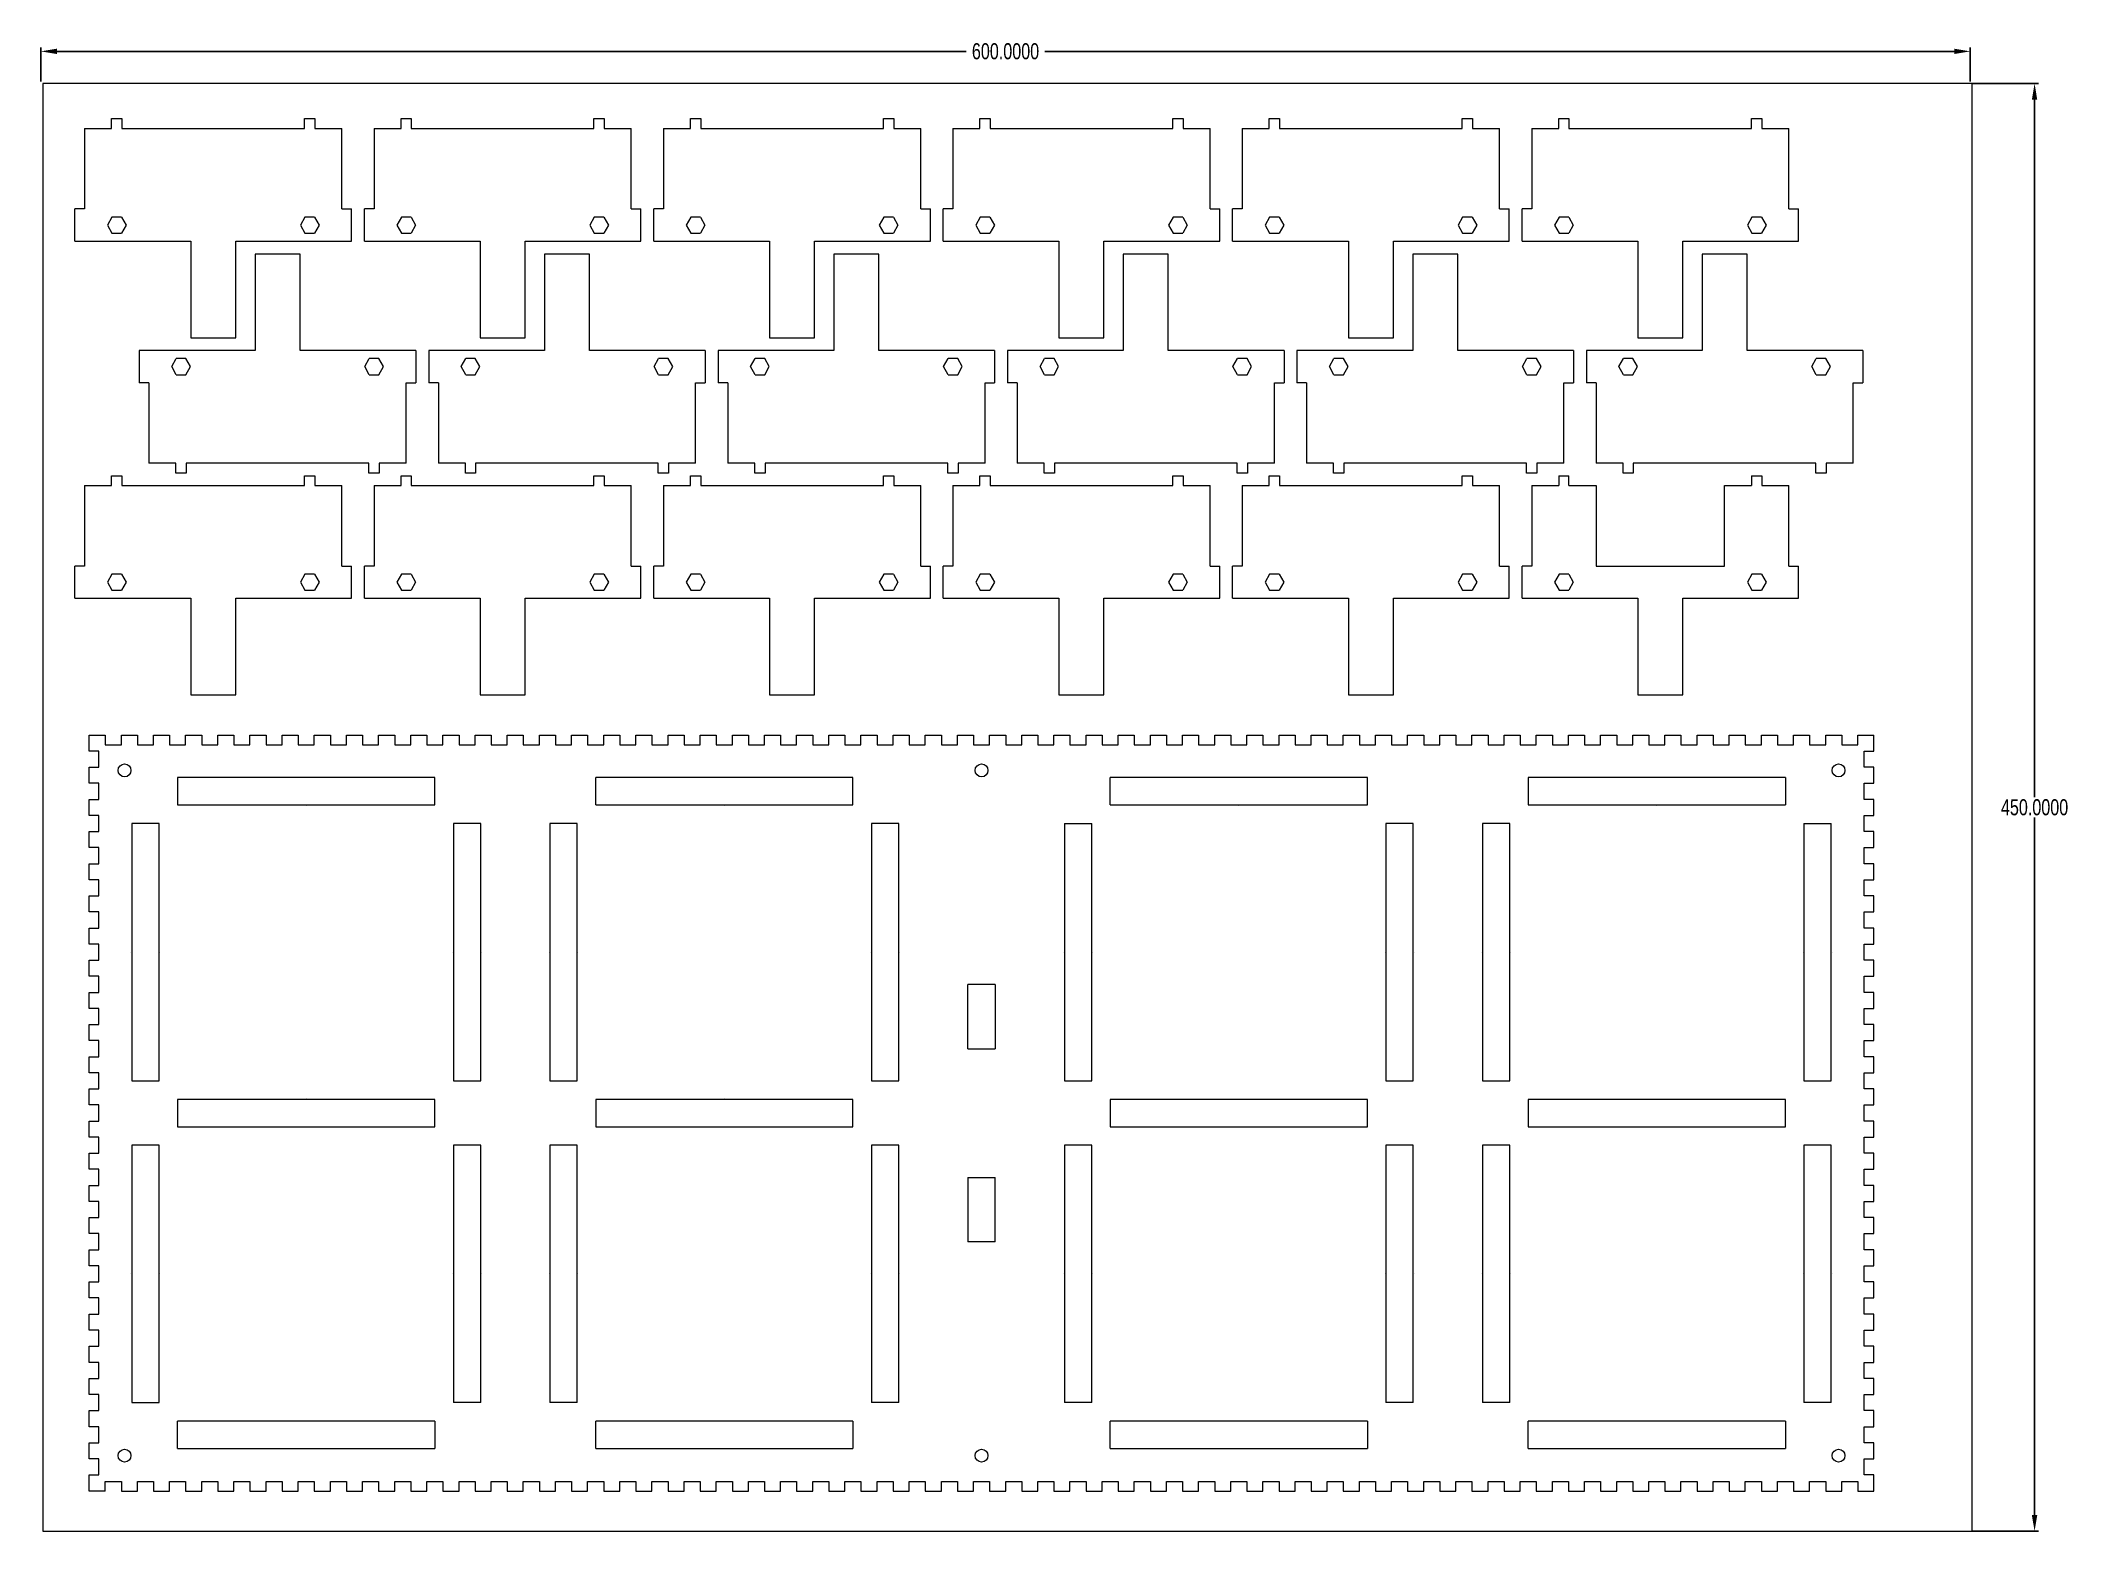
# Model space of a CAD drawing. Header units: millimetres. Extents: x -1 to 634, y 0 to 463.
import ezdxf

# ---------------------------------------------------------------- set-up
doc = ezdxf.new("R2010")
doc.units = ezdxf.units.MM
doc.header["$MEASUREMENT"] = 0
doc.layers.get('0').update_dxf_attribs({"linetype": 'CONTINUOUS', "lineweight": 0})
doc.layers.get('Defpoints').update_dxf_attribs({"linetype": 'CONTINUOUS'})
doc.styles.get("Standard").update_dxf_attribs({"font": 'txt', "width": 0.75})
doc.dimstyles.get("Standard").update_dxf_attribs({"dimtxt": 2.5, "dimasz": 2.5, "dimexe": 1.25, "dimexo": 0.625, "dimtad": 1, "dimtxsty": 'Standard', "dimcen": 2.5, "dimadec": 0, "dimazin": 0, "dimtfac": 1, "dimtmove": 0, "dimatfit": 3, "dimfxl": 1, "dimarcsym": 0})

msp = doc.modelspace()

# ---------------------------------------------------------------- blocks, each defined once
blk = doc.blocks.new('*D1')
at = {"color": 0, "linetype": 'Continuous', "lineweight": -2, "transparency": 16777216}
for p, q in [((-0.62, 450.62), (-0.62, 461.25)), ((4.38, 460), (287.12, 460)), ((594.38, 460), (311.62, 460)), ((599.38, 450.62), (599.38, 461.25))]:
    blk.add_line(p, q, dxfattribs=at)
at = {"color": 0, "linetype": 'Continuous', "transparency": 16777216}
for points in [[(4.38, 460.83), (4.38, 459.17), (-0.62, 460)], [(594.38, 460.83), (594.38, 459.17), (599.38, 460)]]:
    blk.add_solid(points, dxfattribs=at)
at = {"layer": 'Defpoints', "color": 0, "linetype": 'Continuous', "transparency": 16777216}
for p in [(599.38, 460), (-0.62, 450), (599.38, 450)]:
    blk.add_point(p, dxfattribs=at)
at = {"color": 0, "linetype": 'Continuous', "transparency": 16777216, "insert": (299.38, 460), "char_height": 5, "attachment_point": 5}
blk.add_mtext('\\A1;600.0000', dxfattribs=at)
blk = doc.blocks.new('*D2')
at = {"color": 0, "linetype": 'Continuous', "lineweight": -2, "transparency": 16777216}
for p, q in [((600, 450), (620.62, 450)), ((619.38, 445), (619.38, 228.12)), ((619.38, 5), (619.38, 221.88)), ((600, 0), (620.62, 0))]:
    blk.add_line(p, q, dxfattribs=at)
at = {"color": 0, "linetype": 'Continuous', "transparency": 16777216}
for points in [[(618.54, 445), (620.21, 445), (619.38, 450)], [(618.54, 5), (620.21, 5), (619.38, 0)]]:
    blk.add_solid(points, dxfattribs=at)
at = {"layer": 'Defpoints', "color": 0, "linetype": 'Continuous', "transparency": 16777216}
for p in [(599.38, 450), (599.38, 0), (619.38, 0)]:
    blk.add_point(p, dxfattribs=at)
at = {"color": 0, "linetype": 'Continuous', "transparency": 16777216, "insert": (619.38, 225), "char_height": 5, "attachment_point": 5}
blk.add_mtext('\\A1;450.0000', dxfattribs=at)

# ---------------------------------------------------------------- dimensions: what is measured, and where the dimension line sits
at = {"color": 3, "linetype": 'Continuous'}
dim = msp.add_linear_dim(base=(599.375, 460), p1=(-0.625, 450), p2=(599.375, 450), dimstyle='Standard', override={"dimtxt": 5, "dimasz": 5, "dimgap": 1, "dimtad": 0, "dimtih": 1, "dimtoh": 0, "dimdec": 4, "dimzin": 0, "dimdsep": 46, "dimcen": 0.09, "dimtdec": 4, "dimtofl": 0, "dimtolj": 1, "dimtzin": 0}, dxfattribs=at)
dim.commit()
dim.dimension.update_dxf_attribs({"geometry": '*D1', "text_midpoint": (299.375, 460)})
dim = msp.add_linear_dim(base=(619.375, 0), p1=(599.375, 450), p2=(599.375, 0), angle=90, dimstyle='Standard', override={"dimtxt": 5, "dimasz": 5, "dimtad": 0, "dimtih": 1, "dimtoh": 1, "dimdec": 4, "dimzin": 0, "dimdsep": 46, "dimcen": 0.09, "dimtdec": 4, "dimtofl": 0, "dimtolj": 1, "dimtzin": 0}, dxfattribs=at)
dim.commit()
dim.dimension.update_dxf_attribs({"geometry": '*D2', "text_midpoint": (619.375, 225)})

# ---------------------------------------------------------------- linework, layer by layer
for p, q in [((21.4, 439.1), (24.6, 439.1)), ((21.4, 436), (21.4, 439.1)), ((24.6, 439.1), (24.6, 436)), ((81.4, 439.1), (84.6, 439.1)), ((81.4, 436), (81.4, 439.1)), ((84.6, 439.1), (84.6, 436)), ((111.4, 439.1), (114.6, 439.1)), ((111.4, 436), (111.4, 439.1)), ((114.6, 439.1), (114.6, 436)), ((171.4, 439.1), (174.6, 439.1)), ((171.4, 436), (171.4, 439.1)), ((174.6, 439.1), (174.6, 436)), ((201.4, 439.1), (204.6, 439.1)), ((201.4, 436), (201.4, 439.1)), ((204.6, 439.1), (204.6, 436)), ((261.4, 439.1), (264.6, 439.1)), ((261.4, 436), (261.4, 439.1)), ((264.6, 439.1), (264.6, 436)), ((291.4, 439.1), (294.6, 439.1)), ((291.4, 436), (291.4, 439.1)), ((294.6, 439.1), (294.6, 436)), ((351.4, 439.1), (354.6, 439.1)), ((351.4, 436), (351.4, 439.1)), ((354.6, 439.1), (354.6, 436)), ((381.4, 439.1), (384.6, 439.1)), ((381.4, 436), (381.4, 439.1)), ((384.6, 439.1), (384.6, 436)), ((441.4, 439.1), (444.6, 439.1)), ((441.4, 436), (441.4, 439.1)), ((444.6, 439.1), (444.6, 436)), ((471.4, 439.1), (474.6, 439.1)), ((471.4, 436), (471.4, 439.1)), ((474.6, 439.1), (474.6, 436)), ((531.4, 439.1), (534.6, 439.1)), ((531.4, 436), (531.4, 439.1)), ((534.6, 439.1), (534.6, 436)), ((13, 436), (13, 411)), ((13, 436), (21.4, 436)), ((24.6, 436), (81.4, 436)), ((84.6, 436), (93, 436)), ((93, 411), (93, 436)), ((103, 436), (103, 411)), ((103, 436), (111.4, 436)), ((114.6, 436), (171.4, 436)), ((174.6, 436), (183, 436)), ((183, 411), (183, 436)), ((193, 436), (193, 411)), ((193, 436), (201.4, 436)), ((204.6, 436), (261.4, 436)), ((264.6, 436), (273, 436)), ((273, 411), (273, 436)), ((283, 436), (283, 411)), ((283, 436), (291.4, 436)), ((294.6, 436), (351.4, 436)), ((354.6, 436), (363, 436)), ((363, 411), (363, 436)), ((373, 436), (373, 411)), ((373, 436), (381.4, 436)), ((384.6, 436), (441.4, 436)), ((444.6, 436), (453, 436)), ((453, 411), (453, 436)), ((463, 436), (463, 411)), ((463, 436), (471.4, 436)), ((474.6, 436), (531.4, 436)), ((534.6, 436), (543, 436)), ((543, 411), (543, 436)), ((13, 411), (10, 411)), ((10, 401), (10, 411)), ((21.5, 408.5), (20.1, 406)), ((20.1, 406), (21.5, 403.5)), ((24.5, 408.5), (21.5, 408.5)), ((24.5, 408.5), (25.9, 406)), ((25.9, 406), (24.5, 403.5)), ((81.5, 408.5), (80.1, 406)), ((80.1, 406), (81.5, 403.5)), ((84.5, 408.5), (81.5, 408.5)), ((84.5, 408.5), (85.9, 406)), ((85.9, 406), (84.5, 403.5)), ((93, 411), (96, 411)), ((96, 401), (96, 411)), ((103, 411), (100, 411)), ((100, 401), (100, 411)), ((111.5, 408.5), (110.1, 406)), ((110.1, 406), (111.5, 403.5)), ((114.5, 408.5), (111.5, 408.5)), ((114.5, 408.5), (115.9, 406)), ((115.9, 406), (114.5, 403.5)), ((171.5, 408.5), (170.1, 406)), ((170.1, 406), (171.5, 403.5)), ((174.5, 408.5), (171.5, 408.5)), ((174.5, 408.5), (175.9, 406)), ((175.9, 406), (174.5, 403.5)), ((183, 411), (186, 411)), ((186, 401), (186, 411)), ((193, 411), (190, 411)), ((190, 401), (190, 411)), ((201.5, 408.5), (200.1, 406)), ((200.1, 406), (201.5, 403.5)), ((204.5, 408.5), (201.5, 408.5)), ((204.5, 408.5), (205.9, 406)), ((205.9, 406), (204.5, 403.5)), ((261.5, 408.5), (260.1, 406)), ((260.1, 406), (261.5, 403.5)), ((264.5, 408.5), (261.5, 408.5)), ((264.5, 408.5), (265.9, 406)), ((265.9, 406), (264.5, 403.5)), ((273, 411), (276, 411)), ((276, 401), (276, 411)), ((283, 411), (280, 411)), ((280, 401), (280, 411)), ((291.5, 408.5), (290.1, 406)), ((290.1, 406), (291.5, 403.5)), ((294.5, 408.5), (291.5, 408.5)), ((294.5, 408.5), (295.9, 406)), ((295.9, 406), (294.5, 403.5)), ((351.5, 408.5), (350.1, 406)), ((350.1, 406), (351.5, 403.5)), ((354.5, 408.5), (351.5, 408.5)), ((354.5, 408.5), (355.9, 406)), ((355.9, 406), (354.5, 403.5)), ((363, 411), (366, 411)), ((366, 401), (366, 411)), ((373, 411), (370, 411)), ((370, 401), (370, 411)), ((381.5, 408.5), (380.1, 406)), ((380.1, 406), (381.5, 403.5)), ((384.5, 408.5), (381.5, 408.5)), ((384.5, 408.5), (385.9, 406)), ((385.9, 406), (384.5, 403.5)), ((441.5, 408.5), (440.1, 406)), ((440.1, 406), (441.5, 403.5)), ((444.5, 408.5), (441.5, 408.5)), ((444.5, 408.5), (445.9, 406)), ((445.9, 406), (444.5, 403.5)), ((453, 411), (456, 411)), ((456, 401), (456, 411)), ((463, 411), (460, 411)), ((460, 401), (460, 411)), ((471.5, 408.5), (470.1, 406)), ((470.1, 406), (471.5, 403.5)), ((474.5, 408.5), (471.5, 408.5)), ((474.5, 408.5), (475.9, 406)), ((475.9, 406), (474.5, 403.5)), ((531.5, 408.5), (530.1, 406)), ((530.1, 406), (531.5, 403.5)), ((534.5, 408.5), (531.5, 408.5)), ((534.5, 408.5), (535.9, 406)), ((535.9, 406), (534.5, 403.5)), ((543, 411), (546, 411)), ((546, 401), (546, 411)), ((10, 401), (46, 401)), ((21.5, 403.5), (24.5, 403.5)), ((46, 401), (46, 371)), ((60, 401), (96, 401)), ((60, 371), (60, 401)), ((81.5, 403.5), (84.5, 403.5)), ((100, 401), (136, 401)), ((111.5, 403.5), (114.5, 403.5)), ((136, 401), (136, 371)), ((150, 401), (186, 401)), ((150, 371), (150, 401)), ((171.5, 403.5), (174.5, 403.5)), ((190, 401), (226, 401)), ((201.5, 403.5), (204.5, 403.5)), ((226, 401), (226, 371)), ((240, 401), (276, 401)), ((240, 371), (240, 401)), ((261.5, 403.5), (264.5, 403.5)), ((280, 401), (316, 401)), ((291.5, 403.5), (294.5, 403.5)), ((316, 401), (316, 371)), ((330, 401), (366, 401)), ((330, 371), (330, 401)), ((351.5, 403.5), (354.5, 403.5)), ((370, 401), (406, 401)), ((381.5, 403.5), (384.5, 403.5)), ((406, 401), (406, 371)), ((420, 401), (456, 401)), ((420, 371), (420, 401)), ((441.5, 403.5), (444.5, 403.5)), ((460, 401), (496, 401)), ((471.5, 403.5), (474.5, 403.5)), ((496, 401), (496, 371)), ((510, 401), (546, 401)), ((510, 371), (510, 401)), ((531.5, 403.5), (534.5, 403.5)), ((80, 397), (66, 397)), ((66, 397), (66, 367)), ((80, 367), (80, 397)), ((170, 397), (156, 397)), ((156, 397), (156, 367)), ((170, 367), (170, 397)), ((260, 397), (246, 397)), ((246, 397), (246, 367)), ((260, 367), (260, 397)), ((350, 397), (336, 397)), ((336, 397), (336, 367)), ((350, 367), (350, 397)), ((440, 397), (426, 397)), ((426, 397), (426, 367)), ((440, 367), (440, 397)), ((530, 397), (516, 397)), ((516, 397), (516, 367)), ((530, 367), (530, 397)), ((46, 371), (60, 371)), ((136, 371), (150, 371)), ((226, 371), (240, 371)), ((316, 371), (330, 371)), ((406, 371), (420, 371)), ((496, 371), (510, 371)), ((66, 367), (30, 367)), ((30, 367), (30, 357)), ((40.1, 362), (41.5, 364.5)), ((41.5, 359.5), (40.1, 362)), ((44.5, 364.5), (41.5, 364.5)), ((45.9, 362), (44.5, 364.5)), ((44.5, 359.5), (45.9, 362)), ((116, 367), (80, 367)), ((100.1, 362), (101.5, 364.5)), ((101.5, 359.5), (100.1, 362)), ((104.5, 364.5), (101.5, 364.5)), ((105.9, 362), (104.5, 364.5)), ((104.5, 359.5), (105.9, 362)), ((116, 367), (116, 357)), ((156, 367), (120, 367)), ((120, 367), (120, 357)), ((130.1, 362), (131.5, 364.5)), ((131.5, 359.5), (130.1, 362)), ((134.5, 364.5), (131.5, 364.5)), ((135.9, 362), (134.5, 364.5)), ((134.5, 359.5), (135.9, 362)), ((206, 367), (170, 367)), ((190.1, 362), (191.5, 364.5)), ((191.5, 359.5), (190.1, 362)), ((194.5, 364.5), (191.5, 364.5)), ((195.9, 362), (194.5, 364.5)), ((194.5, 359.5), (195.9, 362)), ((206, 367), (206, 357)), ((246, 367), (210, 367)), ((210, 367), (210, 357)), ((220.1, 362), (221.5, 364.5)), ((221.5, 359.5), (220.1, 362)), ((224.5, 364.5), (221.5, 364.5)), ((225.9, 362), (224.5, 364.5)), ((224.5, 359.5), (225.9, 362)), ((296, 367), (260, 367)), ((280.1, 362), (281.5, 364.5)), ((281.5, 359.5), (280.1, 362)), ((284.5, 364.5), (281.5, 364.5)), ((285.9, 362), (284.5, 364.5)), ((284.5, 359.5), (285.9, 362)), ((296, 367), (296, 357)), ((336, 367), (300, 367)), ((300, 367), (300, 357)), ((310.1, 362), (311.5, 364.5)), ((311.5, 359.5), (310.1, 362)), ((314.5, 364.5), (311.5, 364.5)), ((315.9, 362), (314.5, 364.5)), ((314.5, 359.5), (315.9, 362)), ((386, 367), (350, 367)), ((370.1, 362), (371.5, 364.5)), ((371.5, 359.5), (370.1, 362)), ((374.5, 364.5), (371.5, 364.5)), ((375.9, 362), (374.5, 364.5)), ((374.5, 359.5), (375.9, 362)), ((386, 367), (386, 357)), ((426, 367), (390, 367)), ((390, 367), (390, 357)), ((400.1, 362), (401.5, 364.5)), ((401.5, 359.5), (400.1, 362)), ((404.5, 364.5), (401.5, 364.5)), ((405.9, 362), (404.5, 364.5)), ((404.5, 359.5), (405.9, 362)), ((476, 367), (440, 367)), ((460.1, 362), (461.5, 364.5)), ((461.5, 359.5), (460.1, 362)), ((464.5, 364.5), (461.5, 364.5)), ((465.9, 362), (464.5, 364.5)), ((464.5, 359.5), (465.9, 362)), ((476, 367), (476, 357)), ((516, 367), (480, 367)), ((480, 367), (480, 357)), ((490.1, 362), (491.5, 364.5)), ((491.5, 359.5), (490.1, 362)), ((494.5, 364.5), (491.5, 364.5)), ((495.9, 362), (494.5, 364.5)), ((494.5, 359.5), (495.9, 362)), ((566, 367), (530, 367)), ((550.1, 362), (551.5, 364.5)), ((551.5, 359.5), (550.1, 362)), ((554.5, 364.5), (551.5, 364.5)), ((555.9, 362), (554.5, 364.5)), ((554.5, 359.5), (555.9, 362)), ((566, 367), (566, 357)), ((33, 357), (30, 357)), ((33, 357), (33, 332)), ((41.5, 359.5), (44.5, 359.5)), ((101.5, 359.5), (104.5, 359.5)), ((113, 332), (113, 357)), ((113, 357), (116, 357)), ((123, 357), (120, 357)), ((123, 357), (123, 332)), ((131.5, 359.5), (134.5, 359.5)), ((191.5, 359.5), (194.5, 359.5)), ((203, 332), (203, 357)), ((203, 357), (206, 357)), ((213, 357), (210, 357)), ((213, 357), (213, 332)), ((221.5, 359.5), (224.5, 359.5)), ((281.5, 359.5), (284.5, 359.5)), ((293, 332), (293, 357)), ((293, 357), (296, 357)), ((303, 357), (300, 357)), ((303, 357), (303, 332)), ((311.5, 359.5), (314.5, 359.5)), ((371.5, 359.5), (374.5, 359.5)), ((383, 332), (383, 357)), ((383, 357), (386, 357)), ((393, 357), (390, 357)), ((393, 357), (393, 332)), ((401.5, 359.5), (404.5, 359.5)), ((461.5, 359.5), (464.5, 359.5)), ((473, 332), (473, 357)), ((473, 357), (476, 357)), ((483, 357), (480, 357)), ((483, 357), (483, 332)), ((491.5, 359.5), (494.5, 359.5)), ((551.5, 359.5), (554.5, 359.5)), ((563, 332), (563, 357)), ((563, 357), (566, 357)), ((41.4, 332), (33, 332)), ((41.4, 328.9), (41.4, 332)), ((101.4, 332), (44.6, 332)), ((44.6, 332), (44.6, 328.9)), ((101.4, 328.9), (101.4, 332)), ((113, 332), (104.6, 332)), ((104.6, 332), (104.6, 328.9)), ((131.4, 332), (123, 332)), ((131.4, 328.9), (131.4, 332)), ((191.4, 332), (134.6, 332)), ((134.6, 332), (134.6, 328.9)), ((191.4, 328.9), (191.4, 332)), ((203, 332), (194.6, 332)), ((194.6, 332), (194.6, 328.9)), ((221.4, 332), (213, 332)), ((221.4, 328.9), (221.4, 332)), ((281.4, 332), (224.6, 332)), ((224.6, 332), (224.6, 328.9)), ((281.4, 328.9), (281.4, 332)), ((293, 332), (284.6, 332)), ((284.6, 332), (284.6, 328.9)), ((311.4, 332), (303, 332)), ((311.4, 328.9), (311.4, 332)), ((371.4, 332), (314.6, 332)), ((314.6, 332), (314.6, 328.9)), ((371.4, 328.9), (371.4, 332)), ((383, 332), (374.6, 332)), ((374.6, 332), (374.6, 328.9)), ((401.4, 332), (393, 332)), ((401.4, 328.9), (401.4, 332)), ((461.4, 332), (404.6, 332)), ((404.6, 332), (404.6, 328.9)), ((461.4, 328.9), (461.4, 332)), ((473, 332), (464.6, 332)), ((464.6, 332), (464.6, 328.9)), ((491.4, 332), (483, 332)), ((491.4, 328.9), (491.4, 332)), ((551.4, 332), (494.6, 332)), ((494.6, 332), (494.6, 328.9)), ((551.4, 328.9), (551.4, 332)), ((563, 332), (554.6, 332)), ((554.6, 332), (554.6, 328.9)), ((13, 325), (13, 300)), ((13, 325), (21.4, 325)), ((21.4, 328.1), (24.6, 328.1)), ((21.4, 325), (21.4, 328.1)), ((24.6, 328.1), (24.6, 325)), ((24.6, 325), (81.4, 325)), ((44.6, 328.9), (41.4, 328.9)), ((81.4, 328.1), (84.6, 328.1)), ((81.4, 325), (81.4, 328.1)), ((84.6, 328.1), (84.6, 325)), ((84.6, 325), (93, 325)), ((93, 300), (93, 325)), ((104.6, 328.9), (101.4, 328.9)), ((103, 325), (103, 300)), ((103, 325), (111.4, 325)), ((111.4, 328.1), (114.6, 328.1)), ((111.4, 325), (111.4, 328.1)), ((114.6, 328.1), (114.6, 325)), ((114.6, 325), (171.4, 325)), ((134.6, 328.9), (131.4, 328.9)), ((171.4, 328.1), (174.6, 328.1)), ((171.4, 325), (171.4, 328.1)), ((174.6, 328.1), (174.6, 325)), ((174.6, 325), (183, 325)), ((183, 300), (183, 325)), ((194.6, 328.9), (191.4, 328.9)), ((193, 325), (193, 300)), ((193, 325), (201.4, 325)), ((201.4, 328.1), (204.6, 328.1)), ((201.4, 325), (201.4, 328.1)), ((204.6, 328.1), (204.6, 325)), ((204.6, 325), (261.4, 325)), ((224.6, 328.9), (221.4, 328.9)), ((261.4, 328.1), (264.6, 328.1)), ((261.4, 325), (261.4, 328.1)), ((264.6, 328.1), (264.6, 325)), ((264.6, 325), (273, 325)), ((273, 300), (273, 325)), ((284.6, 328.9), (281.4, 328.9)), ((283, 325), (283, 300)), ((283, 325), (291.4, 325)), ((291.4, 328.1), (294.6, 328.1)), ((291.4, 325), (291.4, 328.1)), ((294.6, 328.1), (294.6, 325)), ((294.6, 325), (351.4, 325)), ((314.6, 328.9), (311.4, 328.9)), ((351.4, 328.1), (354.6, 328.1)), ((351.4, 325), (351.4, 328.1)), ((354.6, 328.1), (354.6, 325)), ((354.6, 325), (363, 325)), ((363, 300), (363, 325)), ((374.6, 328.9), (371.4, 328.9)), ((373, 325), (373, 300)), ((373, 325), (381.4, 325)), ((381.4, 328.1), (384.6, 328.1)), ((381.4, 325), (381.4, 328.1)), ((384.6, 328.1), (384.6, 325)), ((384.6, 325), (441.4, 325)), ((404.6, 328.9), (401.4, 328.9)), ((441.4, 328.1), (444.6, 328.1)), ((441.4, 325), (441.4, 328.1)), ((444.6, 328.1), (444.6, 325)), ((444.6, 325), (453, 325)), ((453, 300), (453, 325)), ((464.6, 328.9), (461.4, 328.9)), ((463, 325), (463, 300)), ((463, 325), (471.4, 325)), ((471.4, 328.1), (474.6, 328.1)), ((471.4, 328.1), (471.4, 325)), ((474.6, 325), (474.6, 328.1)), ((474.6, 325), (483, 325)), ((483, 325), (483, 300)), ((494.6, 328.9), (491.4, 328.9)), ((523, 300), (523, 325)), ((523, 325), (531.4, 325)), ((531.4, 328.1), (534.6, 328.1)), ((531.4, 328.1), (531.4, 325)), ((534.6, 328.1), (534.6, 325)), ((534.6, 325), (543, 325)), ((543, 300), (543, 325)), ((554.6, 328.9), (551.4, 328.9)), ((13, 300), (10, 300)), ((10, 290), (10, 300)), ((93, 300), (96, 300)), ((96, 290), (96, 300)), ((103, 300), (100, 300)), ((100, 290), (100, 300)), ((183, 300), (186, 300)), ((186, 290), (186, 300)), ((193, 300), (190, 300)), ((190, 290), (190, 300)), ((273, 300), (276, 300)), ((276, 290), (276, 300)), ((283, 300), (280, 300)), ((280, 290), (280, 300)), ((363, 300), (366, 300)), ((366, 290), (366, 300)), ((373, 300), (370, 300)), ((370, 290), (370, 300)), ((453, 300), (456, 300)), ((456, 290), (456, 300)), ((463, 300), (460, 300)), ((460, 290), (460, 300)), ((483, 300), (523, 300)), ((543, 300), (546, 300)), ((546, 290), (546, 300)), ((21.5, 297.5), (20.1, 295)), ((20.1, 295), (21.5, 292.5)), ((24.5, 297.5), (21.5, 297.5)), ((21.5, 292.5), (24.5, 292.5)), ((24.5, 297.5), (25.9, 295)), ((25.9, 295), (24.5, 292.5)), ((81.5, 297.5), (80.1, 295)), ((80.1, 295), (81.5, 292.5)), ((84.5, 297.5), (81.5, 297.5)), ((81.5, 292.5), (84.5, 292.5)), ((84.5, 297.5), (85.9, 295)), ((85.9, 295), (84.5, 292.5)), ((111.5, 297.5), (110.1, 295)), ((110.1, 295), (111.5, 292.5)), ((114.5, 297.5), (111.5, 297.5)), ((111.5, 292.5), (114.5, 292.5)), ((114.5, 297.5), (115.9, 295)), ((115.9, 295), (114.5, 292.5)), ((171.5, 297.5), (170.1, 295)), ((170.1, 295), (171.5, 292.5)), ((174.5, 297.5), (171.5, 297.5)), ((171.5, 292.5), (174.5, 292.5)), ((174.5, 297.5), (175.9, 295)), ((175.9, 295), (174.5, 292.5)), ((201.5, 297.5), (200.1, 295)), ((200.1, 295), (201.5, 292.5)), ((204.5, 297.5), (201.5, 297.5)), ((201.5, 292.5), (204.5, 292.5)), ((204.5, 297.5), (205.9, 295)), ((205.9, 295), (204.5, 292.5)), ((261.5, 297.5), (260.1, 295)), ((260.1, 295), (261.5, 292.5)), ((264.5, 297.5), (261.5, 297.5)), ((261.5, 292.5), (264.5, 292.5)), ((264.5, 297.5), (265.9, 295)), ((265.9, 295), (264.5, 292.5)), ((291.5, 297.5), (290.1, 295)), ((290.1, 295), (291.5, 292.5)), ((294.5, 297.5), (291.5, 297.5)), ((291.5, 292.5), (294.5, 292.5)), ((294.5, 297.5), (295.9, 295)), ((295.9, 295), (294.5, 292.5)), ((351.5, 297.5), (350.1, 295)), ((350.1, 295), (351.5, 292.5)), ((354.5, 297.5), (351.5, 297.5)), ((351.5, 292.5), (354.5, 292.5)), ((354.5, 297.5), (355.9, 295)), ((355.9, 295), (354.5, 292.5)), ((381.5, 297.5), (380.1, 295)), ((380.1, 295), (381.5, 292.5)), ((384.5, 297.5), (381.5, 297.5)), ((381.5, 292.5), (384.5, 292.5)), ((384.5, 297.5), (385.9, 295)), ((385.9, 295), (384.5, 292.5)), ((441.5, 297.5), (440.1, 295)), ((440.1, 295), (441.5, 292.5)), ((444.5, 297.5), (441.5, 297.5)), ((441.5, 292.5), (444.5, 292.5)), ((444.5, 297.5), (445.9, 295)), ((445.9, 295), (444.5, 292.5)), ((471.5, 297.5), (470.1, 295)), ((470.1, 295), (471.5, 292.5)), ((474.5, 297.5), (471.5, 297.5)), ((471.5, 292.5), (474.5, 292.5)), ((474.5, 297.5), (475.9, 295)), ((475.9, 295), (474.5, 292.5)), ((531.5, 297.5), (530.1, 295)), ((530.1, 295), (531.5, 292.5)), ((534.5, 297.5), (531.5, 297.5)), ((531.5, 292.5), (534.5, 292.5)), ((534.5, 297.5), (535.9, 295)), ((535.9, 295), (534.5, 292.5)), ((10, 290), (46, 290)), ((46, 290), (46, 260)), ((60, 290), (96, 290)), ((60, 260), (60, 290)), ((100, 290), (136, 290)), ((136, 290), (136, 260)), ((150, 290), (186, 290)), ((150, 260), (150, 290)), ((190, 290), (226, 290)), ((226, 290), (226, 260)), ((240, 290), (276, 290)), ((240, 260), (240, 290)), ((280, 290), (316, 290)), ((316, 290), (316, 260)), ((330, 290), (366, 290)), ((330, 260), (330, 290)), ((370, 290), (406, 290)), ((406, 290), (406, 260)), ((420, 290), (456, 290)), ((420, 260), (420, 290)), ((460, 290), (496, 290)), ((496, 290), (496, 260)), ((510, 290), (546, 290)), ((510, 260), (510, 290)), ((46, 260), (60, 260)), ((136, 260), (150, 260)), ((226, 260), (240, 260)), ((316, 260), (330, 260)), ((406, 260), (420, 260)), ((496, 260), (510, 260)), ((14.4261, 242.488), (14.4261, 247.488)), ((14.4261, 247.488), (19.4261, 247.488)), ((19.4261, 247.488), (19.4261, 244.488)), ((24.4261, 244.488), (24.4261, 247.488)), ((24.4261, 247.488), (29.4261, 247.488)), ((29.4261, 247.488), (29.4261, 244.488)), ((34.4261, 244.488), (34.4261, 247.488)), ((34.4261, 247.488), (39.4261, 247.488)), ((39.4261, 247.488), (39.4261, 244.488)), ((44.4261, 244.488), (44.4261, 247.488)), ((44.4261, 247.488), (49.4261, 247.488)), ((49.4261, 247.488), (49.4261, 244.488)), ((54.4261, 244.488), (54.4261, 247.488)), ((54.4261, 247.488), (59.4261, 247.488)), ((59.4261, 247.488), (59.4261, 244.488)), ((64.4261, 244.488), (64.4261, 247.488)), ((64.4261, 247.488), (69.4261, 247.488)), ((69.4261, 247.488), (69.4261, 244.488)), ((74.4261, 244.488), (74.4261, 247.488)), ((74.4261, 247.488), (79.4261, 247.488)), ((79.4261, 247.488), (79.4261, 244.488)), ((84.4261, 244.488), (84.4261, 247.488)), ((84.4261, 247.488), (89.4261, 247.488)), ((89.4261, 247.488), (89.4261, 244.488)), ((94.4261, 244.488), (94.4261, 247.488)), ((94.4261, 247.488), (99.4261, 247.488)), ((99.4261, 247.488), (99.4261, 244.488)), ((104.4261, 244.488), (104.4261, 247.488)), ((104.4261, 247.488), (109.4261, 247.488)), ((109.4261, 247.488), (109.4261, 244.488)), ((114.4261, 244.488), (114.4261, 247.488)), ((114.4261, 247.488), (119.4261, 247.488)), ((119.4261, 247.488), (119.4261, 244.488)), ((124.4261, 244.488), (124.4261, 247.488)), ((124.4261, 247.488), (129.4261, 247.488)), ((129.4261, 247.488), (129.4261, 244.488)), ((134.4261, 244.488), (134.4261, 247.488)), ((134.4261, 247.488), (139.4261, 247.488)), ((139.4261, 247.488), (139.4261, 244.488)), ((144.4261, 244.488), (144.4261, 247.488)), ((144.4261, 247.488), (149.4261, 247.488)), ((149.4261, 247.488), (149.4261, 244.488)), ((154.4261, 244.488), (154.4261, 247.488)), ((154.4261, 247.488), (159.4261, 247.488)), ((159.4261, 247.488), (159.4261, 244.488)), ((164.4261, 244.488), (164.4261, 247.488)), ((164.4261, 247.488), (169.4261, 247.488)), ((169.4261, 247.488), (169.4261, 244.488)), ((174.4261, 244.488), (174.4261, 247.488)), ((174.4261, 247.488), (179.4261, 247.488)), ((179.4261, 247.488), (179.4261, 244.488)), ((184.4261, 244.488), (184.4261, 247.488)), ((184.4261, 247.488), (189.4261, 247.488)), ((189.4261, 247.488), (189.4261, 244.488)), ((194.4261, 244.488), (194.4261, 247.488)), ((194.4261, 247.488), (199.4261, 247.488)), ((199.4261, 247.488), (199.4261, 244.488)), ((204.4261, 244.488), (204.4261, 247.488)), ((204.4261, 247.488), (209.4261, 247.488)), ((209.4261, 247.488), (209.4261, 244.488)), ((214.4261, 244.488), (214.4261, 247.488)), ((214.4261, 247.488), (219.4261, 247.488)), ((219.4261, 247.488), (219.4261, 244.488)), ((224.4261, 244.488), (224.4261, 247.488)), ((224.4261, 247.488), (229.4261, 247.488)), ((229.4261, 247.488), (229.4261, 244.488)), ((234.4261, 244.488), (234.4261, 247.488)), ((234.4261, 247.488), (239.4261, 247.488)), ((239.4261, 247.488), (239.4261, 244.488)), ((244.4261, 244.488), (244.4261, 247.488)), ((244.4261, 247.488), (249.4261, 247.488)), ((249.4261, 247.488), (249.4261, 244.488)), ((254.4261, 244.488), (254.4261, 247.488)), ((254.4261, 247.488), (259.4261, 247.488)), ((259.4261, 247.488), (259.4261, 244.488)), ((264.4261, 244.488), (264.4261, 247.488)), ((264.4261, 247.488), (269.4261, 247.488)), ((269.4261, 247.488), (269.4261, 244.488)), ((274.4261, 244.488), (274.4261, 247.488)), ((274.4261, 247.488), (279.4261, 247.488)), ((279.4261, 247.488), (279.4261, 244.488)), ((284.4261, 244.488), (284.4261, 247.488)), ((284.4261, 247.488), (289.4261, 247.488)), ((289.4261, 247.488), (289.4261, 244.488)), ((294.4261, 244.488), (294.4261, 247.488)), ((294.4261, 247.488), (299.4261, 247.488)), ((299.4261, 247.488), (299.4261, 244.488)), ((304.4261, 244.488), (304.4261, 247.488)), ((304.4261, 247.488), (309.4261, 247.488)), ((309.4261, 247.488), (309.4261, 244.488)), ((314.4261, 244.488), (314.4261, 247.488)), ((314.4261, 247.488), (319.4261, 247.488)), ((319.4261, 247.488), (319.4261, 244.488)), ((324.4261, 244.488), (324.4261, 247.488)), ((324.4261, 247.488), (329.4261, 247.488)), ((329.4261, 247.488), (329.4261, 244.488)), ((334.4261, 244.488), (334.4261, 247.488)), ((334.4261, 247.488), (339.4261, 247.488)), ((339.4261, 247.488), (339.4261, 244.488)), ((344.4261, 244.488), (344.4261, 247.488)), ((344.4261, 247.488), (349.4261, 247.488)), ((349.4261, 247.488), (349.4261, 244.488)), ((354.4261, 244.488), (354.4261, 247.488)), ((354.4261, 247.488), (359.4261, 247.488)), ((359.4261, 247.488), (359.4261, 244.488)), ((364.4261, 244.488), (364.4261, 247.488)), ((364.4261, 247.488), (369.4261, 247.488)), ((369.4261, 247.488), (369.4261, 244.488)), ((374.4261, 244.488), (374.4261, 247.488)), ((374.4261, 247.488), (379.4261, 247.488)), ((379.4261, 247.488), (379.4261, 244.488)), ((384.4261, 244.488), (384.4261, 247.488)), ((384.4261, 247.488), (389.4261, 247.488)), ((389.4261, 247.488), (389.4261, 244.488)), ((394.4261, 244.488), (394.4261, 247.488)), ((394.4261, 247.488), (399.4261, 247.488)), ((399.4261, 247.488), (399.4261, 244.488)), ((404.4261, 244.488), (404.4261, 247.488)), ((404.4261, 247.488), (409.4261, 247.488)), ((409.4261, 247.488), (409.4261, 244.488)), ((414.4261, 244.488), (414.4261, 247.488)), ((414.4261, 247.488), (419.4261, 247.488)), ((419.4261, 247.488), (419.4261, 244.488)), ((424.4261, 244.488), (424.4261, 247.488)), ((424.4261, 247.488), (429.4261, 247.488)), ((429.4261, 247.488), (429.4261, 244.488)), ((434.4261, 244.488), (434.4261, 247.488)), ((434.4261, 247.488), (439.4261, 247.488)), ((439.4261, 247.488), (439.4261, 244.488)), ((444.4261, 244.488), (444.4261, 247.488)), ((444.4261, 247.488), (449.4261, 247.488)), ((449.4261, 247.488), (449.4261, 244.488)), ((454.4261, 244.488), (454.4261, 247.488)), ((454.4261, 247.488), (459.4261, 247.488)), ((459.4261, 247.488), (459.4261, 244.488)), ((464.4261, 244.488), (464.4261, 247.488)), ((464.4261, 247.488), (469.4261, 247.488)), ((469.4261, 247.488), (469.4261, 244.488)), ((474.4261, 244.488), (474.4261, 247.488)), ((474.4261, 247.488), (479.4261, 247.488)), ((479.4261, 247.488), (479.4261, 244.488)), ((484.4261, 244.488), (484.4261, 247.488)), ((484.4261, 247.488), (489.4261, 247.488)), ((489.4261, 247.488), (489.4261, 244.488)), ((494.4261, 244.488), (494.4261, 247.488)), ((494.4261, 247.488), (499.4261, 247.488)), ((499.4261, 247.488), (499.4261, 244.488)), ((504.4261, 244.488), (504.4261, 247.488)), ((504.4261, 247.488), (509.4261, 247.488)), ((509.4261, 247.488), (509.4261, 244.488)), ((514.4261, 244.488), (514.4261, 247.488)), ((514.4261, 247.488), (519.4261, 247.488)), ((519.4261, 247.488), (519.4261, 244.488)), ((524.4261, 244.488), (524.4261, 247.488)), ((524.4261, 247.488), (529.4261, 247.488)), ((529.4261, 247.488), (529.4261, 244.488)), ((534.4261, 244.488), (534.4261, 247.488)), ((534.4261, 247.488), (539.4261, 247.488)), ((539.4261, 247.488), (539.4261, 244.488)), ((544.4261, 244.488), (544.4261, 247.488)), ((544.4261, 247.488), (549.4261, 247.488)), ((549.4261, 247.488), (549.4261, 244.488)), ((554.4261, 244.488), (554.4261, 247.488)), ((554.4261, 247.488), (559.4261, 247.488)), ((559.4261, 247.488), (559.4261, 244.488)), ((564.4261, 244.488), (564.4261, 247.488)), ((564.4261, 247.488), (569.4261, 247.488)), ((569.4261, 242.488), (569.4261, 247.488)), ((17.4261, 242.488), (14.4261, 242.488)), ((17.4261, 237.488), (17.4261, 242.488)), ((19.4261, 244.488), (24.4261, 244.488)), ((29.4261, 244.488), (34.4261, 244.488)), ((39.4261, 244.488), (44.4261, 244.488)), ((49.4261, 244.488), (54.4261, 244.488)), ((59.4261, 244.488), (64.4261, 244.488)), ((69.4261, 244.488), (74.4261, 244.488)), ((79.4261, 244.488), (84.4261, 244.488)), ((89.4261, 244.488), (94.4261, 244.488)), ((99.4261, 244.488), (104.4261, 244.488)), ((109.4261, 244.488), (114.4261, 244.488)), ((119.4261, 244.488), (124.4261, 244.488)), ((129.4261, 244.488), (134.4261, 244.488)), ((139.4261, 244.488), (144.4261, 244.488)), ((149.4261, 244.488), (154.4261, 244.488)), ((159.4261, 244.488), (164.4261, 244.488)), ((169.4261, 244.488), (174.4261, 244.488)), ((179.4261, 244.488), (184.4261, 244.488)), ((189.4261, 244.488), (194.4261, 244.488)), ((199.4261, 244.488), (204.4261, 244.488)), ((209.4261, 244.488), (214.4261, 244.488)), ((219.4261, 244.488), (224.4261, 244.488)), ((229.4261, 244.488), (234.4261, 244.488)), ((239.4261, 244.488), (244.4261, 244.488)), ((249.4261, 244.488), (254.4261, 244.488)), ((259.4261, 244.488), (264.4261, 244.488)), ((269.4261, 244.488), (274.4261, 244.488)), ((279.4261, 244.488), (284.4261, 244.488)), ((289.4261, 244.488), (294.4261, 244.488)), ((299.4261, 244.488), (304.4261, 244.488)), ((309.4261, 244.488), (314.4261, 244.488)), ((319.4261, 244.488), (324.4261, 244.488)), ((329.4261, 244.488), (334.4261, 244.488)), ((339.4261, 244.488), (344.4261, 244.488)), ((349.4261, 244.488), (354.4261, 244.488)), ((359.4261, 244.488), (364.4261, 244.488)), ((369.4261, 244.488), (374.4261, 244.488)), ((379.4261, 244.488), (384.4261, 244.488)), ((389.4261, 244.488), (394.4261, 244.488)), ((399.4261, 244.488), (404.4261, 244.488)), ((409.4261, 244.488), (414.4261, 244.488)), ((419.4261, 244.488), (424.4261, 244.488)), ((429.4261, 244.488), (434.4261, 244.488)), ((439.4261, 244.488), (444.4261, 244.488)), ((449.4261, 244.488), (454.4261, 244.488)), ((459.4261, 244.488), (464.4261, 244.488)), ((469.4261, 244.488), (474.4261, 244.488)), ((479.4261, 244.488), (484.4261, 244.488)), ((489.4261, 244.488), (494.4261, 244.488)), ((499.4261, 244.488), (504.4261, 244.488)), ((509.4261, 244.488), (514.4261, 244.488)), ((519.4261, 244.488), (524.4261, 244.488)), ((529.4261, 244.488), (534.4261, 244.488)), ((539.4261, 244.488), (544.4261, 244.488)), ((549.4261, 244.488), (554.4261, 244.488)), ((559.4261, 244.488), (564.4261, 244.488)), ((566.4261, 237.488), (566.4261, 242.488)), ((566.4261, 242.488), (569.4261, 242.488)), ((14.4261, 232.488), (14.4261, 237.488)), ((14.4261, 237.488), (17.4261, 237.488)), ((569.4261, 237.488), (566.4261, 237.488)), ((569.4261, 232.488), (569.4261, 237.488)), ((17.4261, 232.488), (14.4261, 232.488)), ((17.4261, 227.488), (17.4261, 232.488)), ((121.9261, 234.238), (41.9261, 234.238)), ((81.9261, 234.488), (81.9261, 234.488)), ((251.9261, 234.238), (171.9261, 234.238)), ((211.9261, 234.488), (211.9261, 234.488)), ((411.9261, 234.238), (331.9261, 234.238)), ((371.9261, 234.488), (371.9261, 234.488)), ((541.9261, 234.238), (461.9261, 234.238)), ((501.9261, 234.488), (501.9261, 234.488)), ((566.4261, 227.488), (566.4261, 232.488)), ((566.4261, 232.488), (569.4261, 232.488)), ((14.4261, 222.488), (14.4261, 227.488)), ((14.4261, 227.488), (17.4261, 227.488)), ((17.4261, 222.488), (14.4261, 222.488)), ((17.4261, 217.488), (17.4261, 222.488)), ((41.9261, 225.738), (121.9261, 225.738)), ((81.9261, 225.488), (81.9261, 225.488)), ((171.9261, 225.738), (251.9261, 225.738)), ((211.9261, 225.488), (211.9261, 225.488)), ((331.9261, 225.738), (411.9261, 225.738)), ((371.9261, 225.488), (371.9261, 225.488)), ((461.9261, 225.738), (541.9261, 225.738)), ((501.9261, 225.488), (501.9261, 225.488)), ((569.4261, 227.488), (566.4261, 227.488)), ((566.4261, 217.488), (566.4261, 222.488)), ((566.4261, 222.488), (569.4261, 222.488)), ((569.4261, 222.488), (569.4261, 227.488)), ((14.4261, 212.488), (14.4261, 217.488)), ((14.4261, 217.488), (17.4261, 217.488)), ((27.6761, 219.988), (27.6761, 139.988)), ((36.1761, 139.988), (36.1761, 219.988)), ((127.6761, 219.988), (127.6761, 139.988)), ((136.1761, 139.988), (136.1761, 219.988)), ((157.6761, 219.988), (157.6761, 139.988)), ((166.1761, 139.988), (166.1761, 219.988)), ((257.6761, 219.988), (257.6761, 139.988)), ((266.1761, 139.988), (266.1761, 219.988)), ((317.6761, 219.988), (317.6761, 139.988)), ((326.1761, 139.988), (326.1761, 219.988)), ((417.6761, 219.988), (417.6761, 139.988)), ((426.1761, 139.988), (426.1761, 219.988)), ((447.6761, 219.988), (447.6761, 139.988)), ((456.1761, 139.988), (456.1761, 219.988)), ((547.6761, 219.988), (547.6761, 139.988)), ((556.1761, 139.988), (556.1761, 219.988)), ((569.4261, 217.488), (566.4261, 217.488)), ((569.4261, 212.488), (569.4261, 217.488)), ((17.4261, 212.488), (14.4261, 212.488)), ((17.4261, 207.488), (17.4261, 212.488)), ((566.4261, 207.488), (566.4261, 212.488)), ((566.4261, 212.488), (569.4261, 212.488)), ((14.4261, 202.488), (14.4261, 207.488)), ((14.4261, 207.488), (17.4261, 207.488)), ((569.4261, 207.488), (566.4261, 207.488)), ((569.4261, 202.488), (569.4261, 207.488)), ((17.4261, 202.488), (14.4261, 202.488)), ((14.4261, 192.488), (14.4261, 197.488)), ((14.4261, 197.488), (17.4261, 197.488)), ((17.4261, 197.488), (17.4261, 202.488)), ((566.4261, 197.488), (566.4261, 202.488)), ((566.4261, 202.488), (569.4261, 202.488)), ((569.4261, 197.488), (566.4261, 197.488)), ((569.4261, 192.488), (569.4261, 197.488)), ((17.4261, 192.488), (14.4261, 192.488)), ((17.4261, 187.488), (17.4261, 192.488)), ((566.4261, 187.488), (566.4261, 192.488)), ((566.4261, 192.488), (569.4261, 192.488)), ((14.4261, 182.488), (14.4261, 187.488)), ((14.4261, 187.488), (17.4261, 187.488)), ((569.4261, 187.488), (566.4261, 187.488)), ((569.4261, 182.488), (569.4261, 187.488)), ((17.4261, 182.488), (14.4261, 182.488)), ((17.4261, 177.488), (17.4261, 182.488)), ((27.4261, 179.988), (27.4261, 179.988)), ((36.4261, 179.988), (36.4261, 179.988)), ((127.4261, 179.988), (127.4261, 179.988)), ((136.4261, 179.988), (136.4261, 179.988)), ((157.4261, 179.988), (157.4261, 179.988)), ((166.4261, 179.988), (166.4261, 179.988)), ((257.4261, 179.988), (257.4261, 179.988)), ((266.4261, 179.988), (266.4261, 179.988)), ((317.4261, 179.988), (317.4261, 179.988)), ((326.4261, 179.988), (326.4261, 179.988)), ((417.4261, 179.988), (417.4261, 179.988)), ((426.4261, 179.988), (426.4261, 179.988)), ((447.4261, 179.988), (447.4261, 179.988)), ((456.4261, 179.988), (456.4261, 179.988)), ((547.4261, 179.988), (547.4261, 179.988)), ((556.4261, 179.988), (556.4261, 179.988)), ((566.4261, 177.488), (566.4261, 182.488)), ((566.4261, 182.488), (569.4261, 182.488)), ((14.4261, 172.488), (14.4261, 177.488)), ((14.4261, 177.488), (17.4261, 177.488)), ((17.4261, 172.488), (14.4261, 172.488)), ((17.4261, 167.488), (17.4261, 172.488)), ((569.4261, 177.488), (566.4261, 177.488)), ((566.4261, 167.488), (566.4261, 172.488)), ((566.4261, 172.488), (569.4261, 172.488)), ((569.4261, 172.488), (569.4261, 177.488)), ((14.4261, 162.488), (14.4261, 167.488)), ((14.4261, 167.488), (17.4261, 167.488)), ((287.6761, 149.988), (287.6761, 169.988)), ((296.1761, 169.988), (296.1761, 149.988)), ((569.4261, 167.488), (566.4261, 167.488)), ((569.4261, 162.488), (569.4261, 167.488)), ((17.4261, 162.488), (14.4261, 162.488)), ((17.4261, 157.488), (17.4261, 162.488)), ((566.4261, 157.488), (566.4261, 162.488)), ((566.4261, 162.488), (569.4261, 162.488)), ((14.4261, 152.488), (14.4261, 157.488)), ((14.4261, 157.488), (17.4261, 157.488)), ((17.4261, 152.488), (14.4261, 152.488)), ((17.4261, 147.488), (17.4261, 152.488)), ((569.4261, 157.488), (566.4261, 157.488)), ((566.4261, 147.488), (566.4261, 152.488)), ((566.4261, 152.488), (569.4261, 152.488)), ((569.4261, 152.488), (569.4261, 157.488)), ((14.4261, 142.488), (14.4261, 147.488)), ((14.4261, 147.488), (17.4261, 147.488)), ((569.4261, 147.488), (566.4261, 147.488)), ((569.4261, 142.488), (569.4261, 147.488)), ((17.4261, 142.488), (14.4261, 142.488)), ((17.4261, 137.488), (17.4261, 142.488)), ((566.4261, 137.488), (566.4261, 142.488)), ((566.4261, 142.488), (569.4261, 142.488)), ((14.4261, 132.488), (14.4261, 137.488)), ((14.4261, 137.488), (17.4261, 137.488)), ((121.9261, 134.238), (41.9261, 134.238)), ((81.9261, 134.488), (81.9261, 134.488)), ((251.9261, 134.238), (171.9261, 134.238)), ((211.9261, 134.488), (211.9261, 134.488)), ((411.9261, 134.238), (331.9261, 134.238)), ((541.9261, 134.238), (461.9261, 134.238)), ((569.4261, 137.488), (566.4261, 137.488)), ((569.4261, 132.488), (569.4261, 137.488)), ((17.4261, 132.488), (14.4261, 132.488)), ((14.4261, 122.488), (14.4261, 127.488)), ((14.4261, 127.488), (17.4261, 127.488)), ((17.4261, 127.488), (17.4261, 132.488)), ((566.4261, 127.488), (566.4261, 132.488)), ((566.4261, 132.488), (569.4261, 132.488)), ((569.4261, 127.488), (566.4261, 127.488)), ((569.4261, 122.488), (569.4261, 127.488)), ((17.4261, 122.488), (14.4261, 122.488)), ((17.4261, 117.488), (17.4261, 122.488)), ((41.9261, 125.738), (121.9261, 125.738)), ((81.9261, 125.488), (81.9261, 125.488)), ((171.9261, 125.738), (251.9261, 125.738)), ((211.9261, 125.488), (211.9261, 125.488)), ((331.9261, 125.738), (411.9261, 125.738)), ((371.9261, 125.488), (371.9261, 125.488)), ((461.9261, 125.738), (541.9261, 125.738)), ((501.9261, 125.488), (501.9261, 125.488)), ((566.4261, 117.488), (566.4261, 122.488)), ((566.4261, 122.488), (569.4261, 122.488)), ((14.4261, 112.488), (14.4261, 117.488)), ((14.4261, 117.488), (17.4261, 117.488)), ((27.6761, 119.988), (27.6761, 39.988)), ((36.1761, 39.988), (36.1761, 119.988)), ((127.6761, 119.988), (127.6761, 39.988)), ((136.1761, 39.988), (136.1761, 119.988)), ((157.6761, 119.988), (157.6761, 39.988)), ((166.1761, 39.988), (166.1761, 119.988)), ((257.6761, 119.988), (257.6761, 39.988)), ((266.1761, 39.988), (266.1761, 119.988)), ((317.6761, 119.988), (317.6761, 39.988)), ((326.1761, 39.988), (326.1761, 119.988)), ((417.6761, 119.988), (417.6761, 39.988)), ((426.1761, 39.988), (426.1761, 119.988)), ((447.6761, 119.988), (447.6761, 39.988)), ((456.1761, 39.988), (456.1761, 119.988)), ((547.6761, 119.988), (547.6761, 39.988)), ((556.1761, 39.988), (556.1761, 119.988)), ((569.4261, 117.488), (566.4261, 117.488)), ((569.4261, 112.488), (569.4261, 117.488)), ((17.4261, 112.488), (14.4261, 112.488)), ((17.4261, 107.488), (17.4261, 112.488)), ((287.6761, 109.988), (287.6761, 89.988)), ((296.1761, 89.988), (296.1761, 109.988)), ((566.4261, 107.488), (566.4261, 112.488)), ((566.4261, 112.488), (569.4261, 112.488)), ((14.4261, 102.488), (14.4261, 107.488)), ((14.4261, 107.488), (17.4261, 107.488)), ((17.4261, 102.488), (14.4261, 102.488)), ((17.4261, 97.488), (17.4261, 102.488)), ((569.4261, 107.488), (566.4261, 107.488)), ((566.4261, 97.488), (566.4261, 102.488)), ((566.4261, 102.488), (569.4261, 102.488)), ((569.4261, 102.488), (569.4261, 107.488)), ((14.4261, 92.488), (14.4261, 97.488)), ((14.4261, 97.488), (17.4261, 97.488)), ((569.4261, 97.488), (566.4261, 97.488)), ((569.4261, 92.488), (569.4261, 97.488)), ((17.4261, 92.488), (14.4261, 92.488)), ((17.4261, 87.488), (17.4261, 92.488)), ((566.4261, 87.488), (566.4261, 92.488)), ((566.4261, 92.488), (569.4261, 92.488)), ((14.4261, 82.488), (14.4261, 87.488)), ((14.4261, 87.488), (17.4261, 87.488)), ((17.4261, 82.488), (14.4261, 82.488)), ((17.4261, 77.488), (17.4261, 82.488)), ((569.4261, 87.488), (566.4261, 87.488)), ((566.4261, 77.488), (566.4261, 82.488)), ((566.4261, 82.488), (569.4261, 82.488)), ((569.4261, 82.488), (569.4261, 87.488)), ((14.4261, 72.488), (14.4261, 77.488)), ((14.4261, 77.488), (17.4261, 77.488)), ((27.4261, 79.988), (27.4261, 79.988)), ((36.4261, 79.988), (36.4261, 79.988)), ((127.4261, 79.988), (127.4261, 79.988)), ((136.4261, 79.988), (136.4261, 79.988)), ((157.4261, 79.988), (157.4261, 79.988)), ((166.4261, 79.988), (166.4261, 79.988)), ((257.4261, 79.988), (257.4261, 79.988)), ((266.4261, 79.988), (266.4261, 79.988)), ((317.4261, 79.988), (317.4261, 79.988)), ((326.4261, 79.988), (326.4261, 79.988)), ((417.4261, 79.988), (417.4261, 79.988)), ((426.4261, 79.988), (426.4261, 79.988)), ((447.4261, 79.988), (447.4261, 79.988)), ((456.4261, 79.988), (456.4261, 79.988)), ((547.4261, 79.988), (547.4261, 79.988)), ((556.4261, 79.988), (556.4261, 79.988)), ((569.4261, 77.488), (566.4261, 77.488)), ((569.4261, 72.488), (569.4261, 77.488)), ((17.4261, 72.488), (14.4261, 72.488)), ((17.4261, 67.488), (17.4261, 72.488)), ((566.4261, 67.488), (566.4261, 72.488)), ((566.4261, 72.488), (569.4261, 72.488)), ((14.4261, 62.488), (14.4261, 67.488)), ((14.4261, 67.488), (17.4261, 67.488)), ((569.4261, 67.488), (566.4261, 67.488)), ((569.4261, 62.488), (569.4261, 67.488)), ((17.4261, 62.488), (14.4261, 62.488)), ((14.4261, 52.488), (14.4261, 57.488)), ((14.4261, 57.488), (17.4261, 57.488)), ((17.4261, 57.488), (17.4261, 62.488)), ((566.4261, 57.488), (566.4261, 62.488)), ((566.4261, 62.488), (569.4261, 62.488)), ((569.4261, 57.488), (566.4261, 57.488)), ((569.4261, 52.488), (569.4261, 57.488)), ((17.4261, 52.488), (14.4261, 52.488)), ((17.4261, 47.488), (17.4261, 52.488)), ((566.4261, 47.488), (566.4261, 52.488)), ((566.4261, 52.488), (569.4261, 52.488)), ((14.4261, 42.488), (14.4261, 47.488)), ((14.4261, 47.488), (17.4261, 47.488)), ((569.4261, 47.488), (566.4261, 47.488)), ((569.4261, 42.488), (569.4261, 47.488)), ((17.4261, 42.488), (14.4261, 42.488)), ((17.4261, 37.488), (17.4261, 42.488)), ((566.4261, 37.488), (566.4261, 42.488)), ((566.4261, 42.488), (569.4261, 42.488)), ((14.4261, 32.488), (14.4261, 37.488)), ((14.4261, 37.488), (17.4261, 37.488)), ((17.4261, 32.488), (14.4261, 32.488)), ((17.4261, 27.488), (17.4261, 32.488)), ((121.9261, 34.238), (41.9261, 34.238)), ((251.9261, 34.238), (171.9261, 34.238)), ((411.9261, 34.238), (331.9261, 34.238)), ((541.9261, 34.238), (461.9261, 34.238)), ((569.4261, 37.488), (566.4261, 37.488)), ((566.4261, 27.488), (566.4261, 32.488)), ((566.4261, 32.488), (569.4261, 32.488)), ((569.4261, 32.488), (569.4261, 37.488)), ((14.4261, 22.488), (14.4261, 27.488)), ((14.4261, 27.488), (17.4261, 27.488)), ((41.9261, 25.738), (121.9261, 25.738)), ((81.9261, 25.488), (81.9261, 25.488)), ((171.9261, 25.738), (251.9261, 25.738)), ((211.9261, 25.488), (211.9261, 25.488)), ((331.9261, 25.738), (411.9261, 25.738)), ((371.9261, 25.488), (371.9261, 25.488)), ((461.9261, 25.738), (541.9261, 25.738)), ((501.9261, 25.488), (501.9261, 25.488)), ((569.4261, 27.488), (566.4261, 27.488)), ((569.4261, 22.488), (569.4261, 27.488)), ((17.4261, 22.488), (14.4261, 22.488)), ((17.4261, 17.488), (17.4261, 22.488)), ((566.4261, 17.488), (566.4261, 22.488)), ((566.4261, 22.488), (569.4261, 22.488)), ((14.4261, 17.488), (17.4261, 17.488)), ((14.4261, 12.488), (14.4261, 17.488)), ((19.4261, 12.488), (19.4261, 15.488)), ((19.4261, 15.488), (24.4261, 15.488)), ((24.4261, 15.488), (24.4261, 12.488)), ((29.4261, 12.488), (29.4261, 15.488)), ((29.4261, 15.488), (34.4261, 15.488)), ((34.4261, 15.488), (34.4261, 12.488)), ((39.4261, 12.488), (39.4261, 15.488)), ((39.4261, 15.488), (44.4261, 15.488)), ((44.4261, 15.488), (44.4261, 12.488)), ((49.4261, 12.488), (49.4261, 15.488)), ((49.4261, 15.488), (54.4261, 15.488)), ((54.4261, 15.488), (54.4261, 12.488)), ((59.4261, 12.488), (59.4261, 15.488)), ((59.4261, 15.488), (64.4261, 15.488)), ((64.4261, 15.488), (64.4261, 12.488)), ((69.4261, 12.488), (69.4261, 15.488)), ((69.4261, 15.488), (74.4261, 15.488)), ((74.4261, 15.488), (74.4261, 12.488)), ((79.4261, 12.488), (79.4261, 15.488)), ((79.4261, 15.488), (84.4261, 15.488)), ((84.4261, 15.488), (84.4261, 12.488)), ((89.4261, 12.488), (89.4261, 15.488)), ((89.4261, 15.488), (94.4261, 15.488)), ((94.4261, 15.488), (94.4261, 12.488)), ((99.4261, 12.488), (99.4261, 15.488)), ((99.4261, 15.488), (104.4261, 15.488)), ((104.4261, 15.488), (104.4261, 12.488)), ((109.4261, 12.488), (109.4261, 15.488)), ((109.4261, 15.488), (114.4261, 15.488)), ((114.4261, 15.488), (114.4261, 12.488)), ((119.4261, 12.488), (119.4261, 15.488)), ((119.4261, 15.488), (124.4261, 15.488)), ((124.4261, 15.488), (124.4261, 12.488)), ((129.4261, 12.488), (129.4261, 15.488)), ((129.4261, 15.488), (134.4261, 15.488)), ((134.4261, 15.488), (134.4261, 12.488)), ((139.4261, 12.488), (139.4261, 15.488)), ((139.4261, 15.488), (144.4261, 15.488)), ((144.4261, 15.488), (144.4261, 12.488)), ((149.4261, 12.488), (149.4261, 15.488)), ((149.4261, 15.488), (154.4261, 15.488)), ((154.4261, 15.488), (154.4261, 12.488)), ((159.4261, 12.488), (159.4261, 15.488)), ((159.4261, 15.488), (164.4261, 15.488)), ((164.4261, 15.488), (164.4261, 12.488)), ((169.4261, 12.488), (169.4261, 15.488)), ((169.4261, 15.488), (174.4261, 15.488)), ((174.4261, 15.488), (174.4261, 12.488)), ((179.4261, 12.488), (179.4261, 15.488)), ((179.4261, 15.488), (184.4261, 15.488)), ((184.4261, 15.488), (184.4261, 12.488)), ((189.4261, 12.488), (189.4261, 15.488)), ((189.4261, 15.488), (194.4261, 15.488)), ((194.4261, 15.488), (194.4261, 12.488)), ((199.4261, 12.488), (199.4261, 15.488)), ((199.4261, 15.488), (204.4261, 15.488)), ((204.4261, 15.488), (204.4261, 12.488)), ((209.4261, 12.488), (209.4261, 15.488)), ((209.4261, 15.488), (214.4261, 15.488)), ((214.4261, 15.488), (214.4261, 12.488)), ((219.4261, 12.488), (219.4261, 15.488)), ((219.4261, 15.488), (224.4261, 15.488)), ((224.4261, 15.488), (224.4261, 12.488)), ((229.4261, 12.488), (229.4261, 15.488)), ((229.4261, 15.488), (234.4261, 15.488)), ((234.4261, 15.488), (234.4261, 12.488)), ((239.4261, 12.488), (239.4261, 15.488)), ((239.4261, 15.488), (244.4261, 15.488)), ((244.4261, 15.488), (244.4261, 12.488)), ((249.4261, 12.488), (249.4261, 15.488)), ((249.4261, 15.488), (254.4261, 15.488)), ((254.4261, 15.488), (254.4261, 12.488)), ((259.4261, 12.488), (259.4261, 15.488)), ((259.4261, 15.488), (264.4261, 15.488)), ((264.4261, 15.488), (264.4261, 12.488)), ((269.4261, 12.488), (269.4261, 15.488)), ((269.4261, 15.488), (274.4261, 15.488)), ((274.4261, 15.488), (274.4261, 12.488)), ((279.4261, 12.488), (279.4261, 15.488)), ((279.4261, 15.488), (284.4261, 15.488)), ((284.4261, 15.488), (284.4261, 12.488)), ((289.4261, 12.488), (289.4261, 15.488)), ((289.4261, 15.488), (294.4261, 15.488)), ((294.4261, 15.488), (294.4261, 12.488)), ((299.4261, 12.488), (299.4261, 15.488)), ((299.4261, 15.488), (304.4261, 15.488)), ((304.4261, 15.488), (304.4261, 12.488)), ((309.4261, 12.488), (309.4261, 15.488)), ((309.4261, 15.488), (314.4261, 15.488)), ((314.4261, 15.488), (314.4261, 12.488)), ((319.4261, 12.488), (319.4261, 15.488)), ((319.4261, 15.488), (324.4261, 15.488)), ((324.4261, 15.488), (324.4261, 12.488)), ((329.4261, 12.488), (329.4261, 15.488)), ((329.4261, 15.488), (334.4261, 15.488)), ((334.4261, 15.488), (334.4261, 12.488)), ((339.4261, 12.488), (339.4261, 15.488)), ((339.4261, 15.488), (344.4261, 15.488)), ((344.4261, 15.488), (344.4261, 12.488)), ((349.4261, 12.488), (349.4261, 15.488)), ((349.4261, 15.488), (354.4261, 15.488)), ((354.4261, 15.488), (354.4261, 12.488)), ((359.4261, 12.488), (359.4261, 15.488)), ((359.4261, 15.488), (364.4261, 15.488)), ((364.4261, 15.488), (364.4261, 12.488)), ((369.4261, 12.488), (369.4261, 15.488)), ((369.4261, 15.488), (374.4261, 15.488)), ((374.4261, 15.488), (374.4261, 12.488)), ((379.4261, 12.488), (379.4261, 15.488)), ((379.4261, 15.488), (384.4261, 15.488)), ((384.4261, 15.488), (384.4261, 12.488)), ((389.4261, 12.488), (389.4261, 15.488)), ((389.4261, 15.488), (394.4261, 15.488)), ((394.4261, 15.488), (394.4261, 12.488)), ((399.4261, 12.488), (399.4261, 15.488)), ((399.4261, 15.488), (404.4261, 15.488)), ((404.4261, 15.488), (404.4261, 12.488)), ((409.4261, 12.488), (409.4261, 15.488)), ((409.4261, 15.488), (414.4261, 15.488)), ((414.4261, 15.488), (414.4261, 12.488)), ((419.4261, 12.488), (419.4261, 15.488)), ((419.4261, 15.488), (424.4261, 15.488)), ((424.4261, 15.488), (424.4261, 12.488)), ((429.4261, 12.488), (429.4261, 15.488)), ((429.4261, 15.488), (434.4261, 15.488)), ((434.4261, 15.488), (434.4261, 12.488)), ((439.4261, 12.488), (439.4261, 15.488)), ((439.4261, 15.488), (444.4261, 15.488)), ((444.4261, 15.488), (444.4261, 12.488)), ((449.4261, 12.488), (449.4261, 15.488)), ((449.4261, 15.488), (454.4261, 15.488)), ((454.4261, 15.488), (454.4261, 12.488)), ((459.4261, 12.488), (459.4261, 15.488)), ((459.4261, 15.488), (464.4261, 15.488)), ((464.4261, 15.488), (464.4261, 12.488)), ((469.4261, 12.488), (469.4261, 15.488)), ((469.4261, 15.488), (474.4261, 15.488)), ((474.4261, 15.488), (474.4261, 12.488)), ((479.4261, 12.488), (479.4261, 15.488)), ((479.4261, 15.488), (484.4261, 15.488)), ((484.4261, 15.488), (484.4261, 12.488)), ((489.4261, 12.488), (489.4261, 15.488)), ((489.4261, 15.488), (494.4261, 15.488)), ((494.4261, 15.488), (494.4261, 12.488)), ((499.4261, 12.488), (499.4261, 15.488)), ((499.4261, 15.488), (504.4261, 15.488)), ((504.4261, 15.488), (504.4261, 12.488)), ((509.4261, 12.488), (509.4261, 15.488)), ((509.4261, 15.488), (514.4261, 15.488)), ((514.4261, 15.488), (514.4261, 12.488)), ((519.4261, 12.488), (519.4261, 15.488)), ((519.4261, 15.488), (524.4261, 15.488)), ((524.4261, 15.488), (524.4261, 12.488)), ((529.4261, 12.488), (529.4261, 15.488)), ((529.4261, 15.488), (534.4261, 15.488)), ((534.4261, 15.488), (534.4261, 12.488)), ((539.4261, 12.488), (539.4261, 15.488)), ((539.4261, 15.488), (544.4261, 15.488)), ((544.4261, 15.488), (544.4261, 12.488)), ((549.4261, 12.488), (549.4261, 15.488)), ((549.4261, 15.488), (554.4261, 15.488)), ((554.4261, 15.488), (554.4261, 12.488)), ((559.4261, 12.488), (559.4261, 15.488)), ((559.4261, 15.488), (564.4261, 15.488)), ((564.4261, 15.488), (564.4261, 12.488)), ((569.4261, 17.488), (566.4261, 17.488)), ((569.4261, 12.488), (569.4261, 17.488)), ((19.4261, 12.488), (14.4261, 12.488)), ((24.4261, 12.488), (29.4261, 12.488)), ((34.4261, 12.488), (39.4261, 12.488)), ((44.4261, 12.488), (49.4261, 12.488)), ((54.4261, 12.488), (59.4261, 12.488)), ((64.4261, 12.488), (69.4261, 12.488)), ((74.4261, 12.488), (79.4261, 12.488)), ((84.4261, 12.488), (89.4261, 12.488)), ((94.4261, 12.488), (99.4261, 12.488)), ((104.4261, 12.488), (109.4261, 12.488)), ((114.4261, 12.488), (119.4261, 12.488)), ((124.4261, 12.488), (129.4261, 12.488)), ((134.4261, 12.488), (139.4261, 12.488)), ((144.4261, 12.488), (149.4261, 12.488)), ((154.4261, 12.488), (159.4261, 12.488)), ((164.4261, 12.488), (169.4261, 12.488)), ((174.4261, 12.488), (179.4261, 12.488)), ((184.4261, 12.488), (189.4261, 12.488)), ((194.4261, 12.488), (199.4261, 12.488)), ((204.4261, 12.488), (209.4261, 12.488)), ((214.4261, 12.488), (219.4261, 12.488)), ((224.4261, 12.488), (229.4261, 12.488)), ((234.4261, 12.488), (239.4261, 12.488)), ((244.4261, 12.488), (249.4261, 12.488)), ((254.4261, 12.488), (259.4261, 12.488)), ((264.4261, 12.488), (269.4261, 12.488)), ((274.4261, 12.488), (279.4261, 12.488)), ((284.4261, 12.488), (289.4261, 12.488)), ((294.4261, 12.488), (299.4261, 12.488)), ((304.4261, 12.488), (309.4261, 12.488)), ((314.4261, 12.488), (319.4261, 12.488)), ((324.4261, 12.488), (329.4261, 12.488)), ((334.4261, 12.488), (339.4261, 12.488)), ((344.4261, 12.488), (349.4261, 12.488)), ((354.4261, 12.488), (359.4261, 12.488)), ((364.4261, 12.488), (369.4261, 12.488)), ((374.4261, 12.488), (379.4261, 12.488)), ((384.4261, 12.488), (389.4261, 12.488)), ((394.4261, 12.488), (399.4261, 12.488)), ((404.4261, 12.488), (409.4261, 12.488)), ((414.4261, 12.488), (419.4261, 12.488)), ((424.4261, 12.488), (429.4261, 12.488)), ((434.4261, 12.488), (439.4261, 12.488)), ((444.4261, 12.488), (449.4261, 12.488)), ((454.4261, 12.488), (459.4261, 12.488)), ((464.4261, 12.488), (469.4261, 12.488)), ((474.4261, 12.488), (479.4261, 12.488)), ((484.4261, 12.488), (489.4261, 12.488)), ((494.4261, 12.488), (499.4261, 12.488)), ((504.4261, 12.488), (509.4261, 12.488)), ((514.4261, 12.488), (519.4261, 12.488)), ((524.4261, 12.488), (529.4261, 12.488)), ((534.4261, 12.488), (539.4261, 12.488)), ((544.4261, 12.488), (549.4261, 12.488)), ((554.4261, 12.488), (559.4261, 12.488)), ((564.4261, 12.488), (569.4261, 12.488))]:
    msp.add_line(p, q)
at = {"linetype": 'Continuous'}
for p, q in [((41.9261, 234.238), (41.9261, 225.738)), ((121.9261, 225.738), (121.9261, 234.238)), ((171.9261, 225.738), (171.9261, 234.238)), ((251.9261, 225.738), (251.9261, 234.238)), ((331.9261, 225.738), (331.9261, 234.238)), ((411.9261, 225.738), (411.9261, 234.238)), ((461.9261, 234.238), (461.9261, 225.738)), ((541.9261, 234.238), (541.9261, 225.738)), ((36.1761, 219.988), (27.6761, 219.988)), ((136.1761, 219.988), (127.6761, 219.988)), ((166.1761, 219.988), (157.6761, 219.988)), ((266.1761, 219.988), (257.6761, 219.988)), ((317.6761, 219.988), (326.1761, 219.988)), ((426.1761, 219.988), (417.6761, 219.988)), ((456.1761, 219.988), (447.6761, 219.988)), ((547.6761, 219.988), (556.1761, 219.988)), ((296.1761, 169.988), (287.6761, 169.988)), ((287.6761, 149.988), (296.1761, 149.988)), ((27.6761, 139.988), (36.1761, 139.988)), ((127.6761, 139.988), (136.1761, 139.988)), ((157.6761, 139.988), (166.1761, 139.988)), ((257.6761, 139.988), (266.1761, 139.988)), ((317.6761, 139.988), (326.1761, 139.988)), ((417.6761, 139.988), (426.1761, 139.988)), ((447.6761, 139.988), (456.1761, 139.988)), ((547.6761, 139.988), (556.1761, 139.988)), ((41.9261, 134.238), (41.9261, 125.738)), ((121.9261, 125.738), (121.9261, 134.238)), ((171.9261, 134.238), (171.9261, 125.738)), ((251.9261, 125.738), (251.9261, 134.238)), ((331.9261, 134.238), (331.9261, 125.738)), ((411.9261, 125.738), (411.9261, 134.238)), ((461.9261, 134.238), (461.9261, 125.738)), ((541.9261, 125.738), (541.9261, 134.238)), ((36.1761, 119.988), (27.6761, 119.988)), ((136.1761, 119.988), (127.6761, 119.988)), ((166.1761, 119.988), (157.6761, 119.988)), ((266.1761, 119.988), (257.6761, 119.988)), ((326.1761, 119.988), (317.6761, 119.988)), ((426.1761, 119.988), (417.6761, 119.988)), ((456.1761, 119.988), (447.6761, 119.988)), ((556.1761, 119.988), (547.6761, 119.988)), ((287.6761, 109.988), (296.1761, 109.988)), ((296.1761, 89.988), (287.6761, 89.988)), ((27.6761, 39.988), (36.1761, 39.988)), ((136.1761, 39.988), (127.6761, 39.988)), ((166.1761, 39.988), (157.6761, 39.988)), ((266.1761, 39.988), (257.6761, 39.988)), ((326.1761, 39.988), (317.6761, 39.988)), ((426.1761, 39.988), (417.6761, 39.988)), ((456.1761, 39.988), (447.6761, 39.988)), ((556.1761, 39.988), (547.6761, 39.988)), ((41.9261, 25.738), (41.9261, 34.238)), ((121.9261, 34.238), (121.9261, 25.738)), ((171.9261, 25.738), (171.9261, 34.238)), ((251.9261, 34.238), (251.9261, 25.738)), ((331.9261, 25.738), (331.9261, 34.238)), ((411.9261, 34.238), (411.9261, 25.738)), ((461.9261, 25.738), (461.9261, 34.238)), ((541.9261, 34.238), (541.9261, 25.738))]:
    msp.add_line(p, q, dxfattribs=at)
msp.add_lwpolyline([(0, 0), (600, 0), (600, 450), (0, 450)], close=True, dxfattribs=at)
for centre in [(25.4261, 236.488), (291.9261, 236.488), (558.4261, 236.488), (25.4261, 23.488), (291.9261, 23.488), (558.4261, 23.488)]:
    msp.add_circle(centre, 2)

msp.set_redraw_order([(e.dxf.handle, doc.entitydb.next_handle()) for e in msp.query("TEXT MTEXT ATTDEF DIMENSION ARC_DIMENSION")])  # texts and dimensions are drawn at this point

doc.saveas('drawing.dxf')
